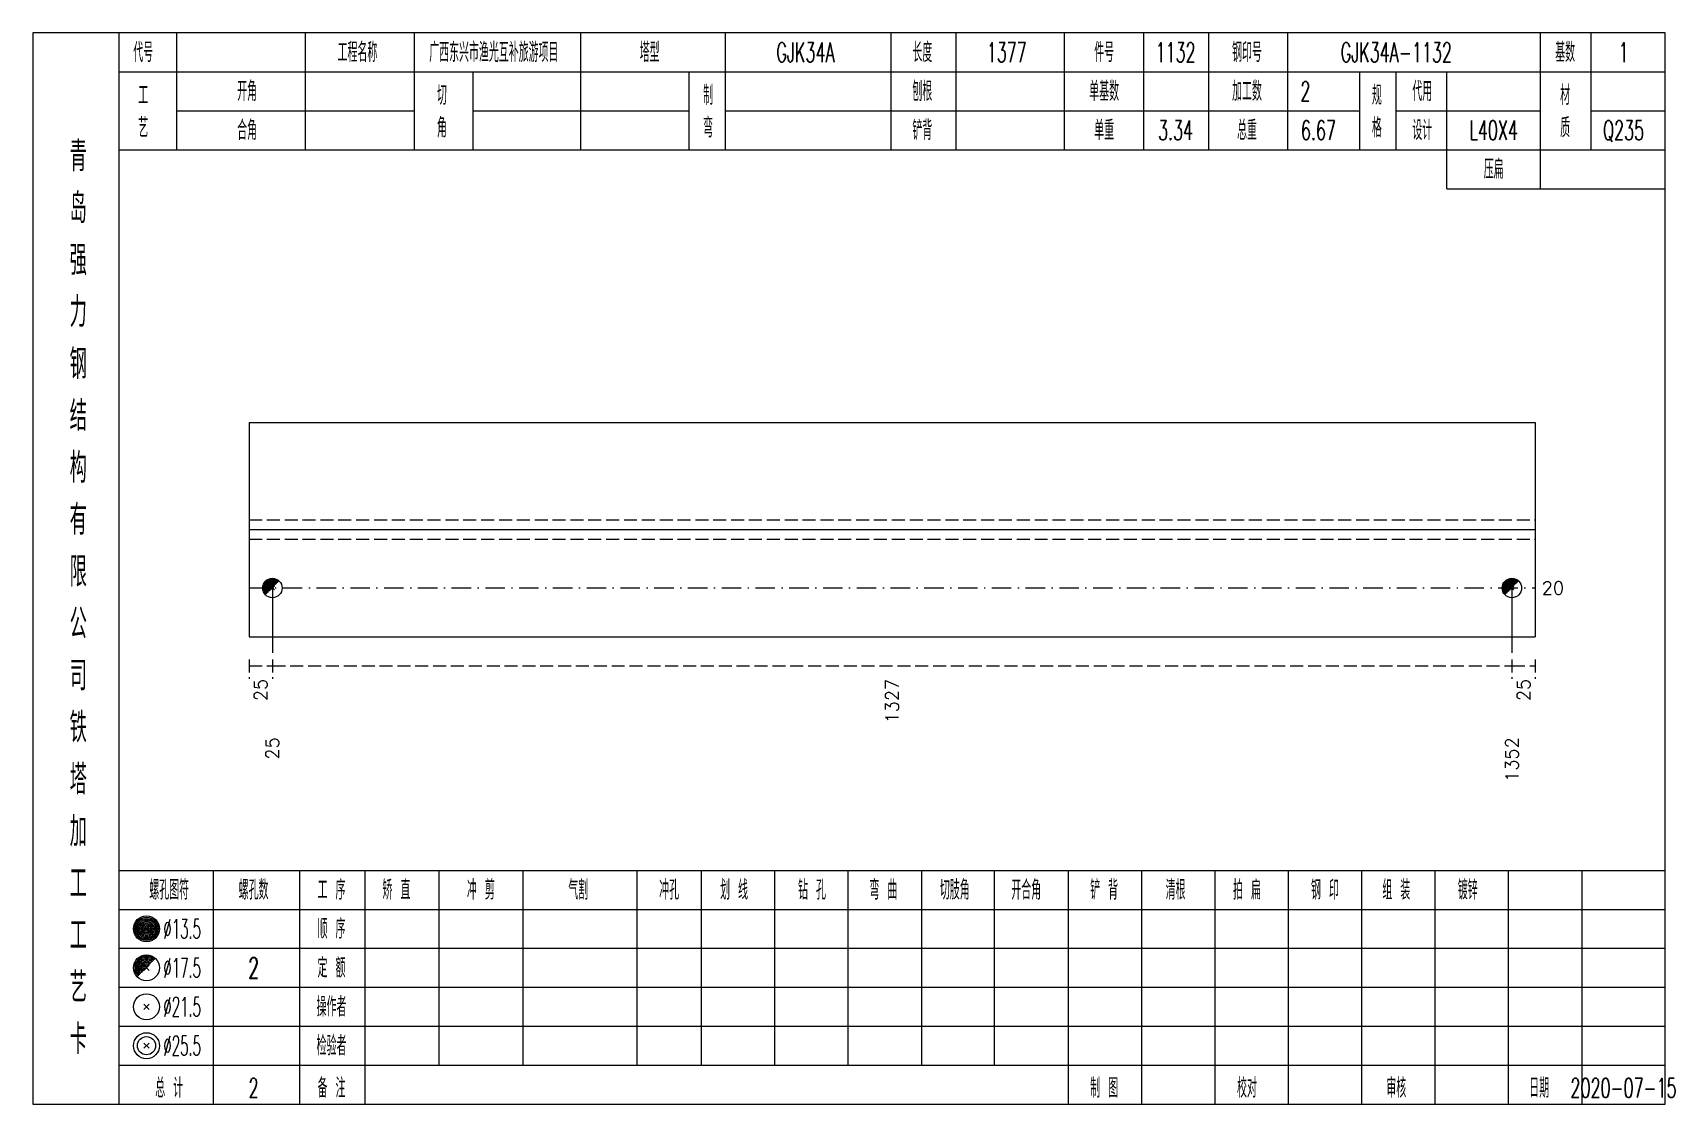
# Model space of a CAD drawing. Extents: x 0 to 2606, y -377 to 6479.
# Drawn here: x 784.2 to 1037.1, y 1400 to 1565 of the extents above; entities that cross this region are included whole.
import ezdxf
from ezdxf.enums import TextEntityAlignment as Align

# ---------------------------------------------------------------- set-up
doc = ezdxf.new("R2010")
doc.units = 0
doc.header["$MEASUREMENT"] = 0
doc.linetypes.add('一点画线', pattern=[5.2, 3, -1, 0.2, -1])
doc.linetypes.add('虚线', pattern=[2.75, 2, -0.75])
doc.layers.get('0').update_dxf_attribs({"linetype": 'CONTINUOUS', "lineweight": 25})
doc.layers.add('1', color=7, linetype='CONTINUOUS', lineweight=25)
doc.layers.add('4', color=7, linetype='CONTINUOUS', lineweight=25)
doc.styles.get("Standard").update_dxf_attribs({"font": 'simplex.shx', "width": 0.7, "height": 3, "bigfont": 'gbhzfs.shx'})

msp = doc.modelspace()

# ---------------------------------------------------------------- texts
at = {"color": 7, "linetype": 'Continuous', "lineweight": 13}
msp.add_text('20', height=2, dxfattribs=at).set_placement((1016.6, 1479.5), align=Align.MIDDLE_LEFT)
at = {"color": 8, "linetype": 'Continuous', "lineweight": 9}
for s, p in [('25', (819.3, 1465.5)), ('1327', (916.55, 1465.5)), ('25', (1013.8, 1465.5))]:
    msp.add_text(s, height=2, rotation=90, dxfattribs=at).set_placement(p, align=Align.MIDDLE_RIGHT)
at = {"layer": '1', "color": 7, "linetype": 'Continuous', "lineweight": 13}
for s, p in [('25', (821.1, 1456.5)), ('1352', (1012, 1456.5))]:
    msp.add_text(s, height=2, rotation=90, dxfattribs=at).set_placement(p, align=Align.MIDDLE_RIGHT)
at = {"layer": '4', "color": 1, "linetype": 'Continuous', "lineweight": 13}
for s, height, width, p in [('代号', 3, 0.6, (801.2, 1562)), ('工程名称', 3, 0.6, (834.2, 1562)), ('广西东兴市渔光互补旅游项目', 3, 0.6, (855.2, 1562)), ('塔型', 3, 0.6, (879.2, 1562)), ('GJK34A', 3, 0.6, (903.2, 1562)), ('长度', 3, 0.6, (921.2, 1562)), ('1377', 3, 0.6, (934.2, 1562)), ('件号', 3, 0.6, (949.2, 1562)), ('1132', 3, 0.6, (960.2, 1562)), ('钢印号', 3, 0.6, (971.2, 1562)), ('GJK34A-1132', 3, 0.6, (994.2, 1562)), ('基数', 3, 0.6, (1020.2, 1562)), ('1', 3, 0.6, (1029.2, 1562)), ('工', 3, 0.6, (801.2, 1555.4)), ('开角', 3, 0.6, (817.2, 1556)), ('切', 3, 0.6, (847.2, 1555.4)), ('制', 3, 0.6, (888.2, 1555.4)), ('刨根', 3, 0.6, (921.2, 1556)), ('单基数', 3, 0.6, (949.2, 1556)), ('加工数', 3, 0.6, (971.2, 1556)), ('2', 3, 0.6, (980.2, 1556)), ('规', 3, 0.6, (991.2, 1555.4)), ('代用', 3, 0.6, (998.2, 1556)), ('材', 3, 0.6, (1020.2, 1555.4)), ('艺', 3, 0.6, (801.2, 1550.4)), ('合角', 3, 0.6, (817.2, 1550)), ('角', 3, 0.6, (847.2, 1550.4)), ('弯', 3, 0.6, (888.2, 1550.4)), ('铲背', 3, 0.6, (921.2, 1550)), ('单重', 3, 0.6, (949.2, 1550)), ('3.34', 3, 0.6, (960.2, 1550)), ('总重', 3, 0.6, (971.2, 1550)), ('6.67', 3, 0.6, (982.2, 1550)), ('格', 3, 0.6, (991.2, 1550.4)), ('设计', 3, 0.6, (998.2, 1550)), ('L40X4', 3, 0.6, (1009.2, 1550)), ('质', 3, 0.6, (1020.2, 1550.4)), ('Q235', 3, 0.6, (1029.2, 1550)), ('青', 4.6, 0.8, (791.2, 1546)), ('压扁', 3, 0.6, (1009.2, 1544)), ('岛', 4.6, 0.8, (791.2, 1538)), ('强', 4.6, 0.8, (791.2, 1530)), ('力', 4.6, 0.8, (791.2, 1522)), ('钢', 4.6, 0.8, (791.2, 1514)), ('结', 4.6, 0.8, (791.2, 1506)), ('构', 4.6, 0.8, (791.2, 1498)), ('有', 4.6, 0.8, (791.2, 1490)), ('限', 4.6, 0.8, (791.2, 1482)), ('公', 4.6, 0.8, (791.2, 1474)), ('司', 4.6, 0.8, (791.2, 1466)), ('铁', 4.6, 0.8, (791.2, 1458)), ('塔', 4.6, 0.8, (791.2, 1450)), ('加', 4.6, 0.8, (791.2, 1442)), ('工', 4.6, 0.8, (791.2, 1434)), ('螺孔图符', 3, 0.6, (805.2, 1433)), ('螺孔数', 3, 0.6, (818.2, 1433)), ('工 序', 3, 0.6, (830.2, 1433)), ('矫 直', 3, 0.6, (840.2, 1433)), ('冲 剪', 3, 0.6, (853.2, 1433)), ('气割', 3, 0.6, (868.2, 1433)), ('冲孔', 3, 0.6, (882.2, 1433)), ('划 线', 3, 0.6, (892.2, 1433)), ('钻 孔', 3, 0.6, (904.2, 1433)), ('弯 曲', 3, 0.6, (915.2, 1433)), ('切肢角', 3, 0.6, (926.2, 1433)), ('开合角', 3, 0.6, (937.2, 1433)), ('铲 背', 3, 0.6, (949.2, 1433)), ('清根', 3, 0.6, (960.2, 1433)), ('拍 扁', 3, 0.6, (971.2, 1433)), ('钢 印', 3, 0.6, (983.2, 1433)), ('组 装', 3, 0.6, (994.2, 1433)), ('镀锌', 3, 0.6, (1005.2, 1433)), ('工', 4.6, 0.8, (791.2, 1426)), ('%%C13.5', 3, 0.5, (807.2, 1427)), ('顺 序', 3, 0.6, (830.2, 1427)), ('%%C17.5', 3, 0.5, (807.2, 1421)), ('2', 3.2, 0.6, (818.2, 1421)), ('定 额', 3, 0.6, (830.2, 1421)), ('艺', 4.6, 0.8, (791.2, 1418)), ('%%C21.5', 3, 0.5, (807.2, 1415)), ('操作者', 3, 0.6, (830.2, 1415)), ('卡', 4.6, 0.8, (791.2, 1410)), ('%%C25.5', 3, 0.5, (807.2, 1409)), ('检验者', 3, 0.6, (830.2, 1409)), ('总 计', 3, 0.6, (805.2, 1402.5)), ('2', 3, 0.6, (818.2, 1402.5)), ('备 注', 3, 0.6, (830.2, 1402.5)), ('制 图', 3, 0.6, (949.2, 1402.5)), ('校对', 3, 0.6, (971.2, 1402.5)), ('审核', 3, 0.6, (994.2, 1402.5)), ('日期', 3, 0.6, (1016.2, 1402.5)), ('2020-07-15', 3, 0.6, (1029.2, 1402.5))]:
    msp.add_text(s, height=height, dxfattribs=dict(at, width=width)).set_placement(p, align=Align.MIDDLE_CENTER)

# ---------------------------------------------------------------- linework, layer by layer
at = {"color": 7, "linetype": 'Continuous', "lineweight": 18}
for p, q in [((817.5, 1505), (817.5, 1472)), ((817.5, 1505), (1015.6, 1505)), ((1015.6, 1505), (1015.6, 1472)), ((817.5, 1488.5), (1015.6, 1488.5))]:
    msp.add_line(p, q, dxfattribs=at)
at = {"color": 1, "linetype": '虚线', "lineweight": 18}
for p, q in [((817.5, 1490), (1015.6, 1490)), ((817.5, 1487), (1015.6, 1487))]:
    msp.add_line(p, q, dxfattribs=at)
at = {"color": 3, "linetype": '一点画线', "lineweight": 13}
msp.add_line((817.5, 1479.5), (1015.6, 1479.5), dxfattribs=at)
at = {"color": 7, "linetype": 'Continuous', "lineweight": 13}
for p, q in [((821.1, 1479.5), (821.1, 1469.5)), ((1012, 1479.5), (1012, 1469.5))]:
    msp.add_line(p, q, dxfattribs=at)
at = {"color": 8, "linetype": '虚线', "lineweight": 9}
for p, q in [((817.5, 1468.5), (817.5, 1465.5)), ((817.5, 1467.5), (821.1, 1467.5)), ((821.1, 1468.5), (821.1, 1465.5)), ((821.1, 1468.5), (821.1, 1465.5)), ((821.1, 1467.5), (1012, 1467.5)), ((1012, 1468.5), (1012, 1465.5)), ((1012, 1468.5), (1012, 1465.5)), ((1012, 1467.5), (1015.6, 1467.5)), ((1015.6, 1468.5), (1015.6, 1465.5))]:
    msp.add_line(p, q, dxfattribs=at)
at = {"layer": '1', "color": 7, "linetype": 'Continuous', "lineweight": 0}
for p, q in [((820.8, 1479.2), (821.4, 1479.8)), ((820.8, 1479.8), (821.4, 1479.2)), ((1011.7, 1479.2), (1012.3, 1479.8)), ((1011.7, 1479.8), (1012.3, 1479.2))]:
    msp.add_line(p, q, dxfattribs=at)
at = {"layer": '1', "color": 7, "linetype": 'Continuous', "lineweight": 18}
msp.add_line((817.5, 1472), (1015.6, 1472), dxfattribs=at)
at = {"layer": '1', "color": 7, "linetype": 'Continuous', "lineweight": 13}
for centre in [(821.1, 1479.5), (1012, 1479.5)]:
    msp.add_circle(centre, 1.5, dxfattribs=at)
for centre, radius in [((821.1, 1479.5), 1.35), ((821.1, 1479.5), 1.2), ((821.1, 1479.5), 1.05), ((821.1, 1479.5), 0.9), ((821.1, 1479.5), 0.75), ((821.1, 1479.5), 0.6), ((821.1, 1479.5), 0.45), ((821.1, 1479.5), 0.3), ((1012, 1479.5), 1.35), ((1012, 1479.5), 1.2), ((1012, 1479.5), 1.05), ((1012, 1479.5), 0.9), ((1012, 1479.5), 0.75), ((1012, 1479.5), 0.6), ((1012, 1479.5), 0.45), ((1012, 1479.5), 0.3), ((821.1, 1479.5), 0.15), ((1012, 1479.5), 0.15)]:
    msp.add_arc(centre, radius, 45, 225, dxfattribs=at)
at = {"layer": '4', "color": 1, "linetype": 'Continuous', "lineweight": 18}
for p, q in [((797.5, 1400), (797.5, 1565)), ((806.4, 1547), (806.4, 1565)), ((826.2, 1547), (826.2, 1565)), ((843, 1547), (843, 1565)), ((868.6, 1547), (868.6, 1565)), ((890.9, 1547), (890.9, 1565)), ((916.4, 1547), (916.4, 1565)), ((926.4, 1547), (926.4, 1565)), ((943.1, 1547), (943.1, 1565)), ((955.3, 1547), (955.3, 1565)), ((965.3, 1547), (965.3, 1565)), ((977.5, 1547), (977.5, 1565)), ((1016.4, 1541), (1016.4, 1565)), ((1024.2, 1547), (1024.2, 1565)), ((797.5, 1559), (1035.6, 1559)), ((852, 1547), (852, 1559)), ((885.3, 1547), (885.3, 1559)), ((988.6, 1547), (988.6, 1559)), ((994.2, 1547), (994.2, 1559)), ((1002, 1541), (1002, 1559)), ((806.4, 1553), (843, 1553)), ((852, 1553), (885.3, 1553)), ((890.9, 1553), (988.6, 1553)), ((994.2, 1553), (1016.4, 1553)), ((1024.2, 1553), (1035.6, 1553)), ((797.5, 1547), (1035.6, 1547)), ((1002, 1541), (1035.6, 1541)), ((797.5, 1436), (1035.6, 1436)), ((812, 1400), (812, 1436)), ((825.3, 1400), (825.3, 1436)), ((835.4, 1400), (835.4, 1436)), ((846.8, 1406), (846.8, 1436)), ((859.7, 1406), (859.7, 1436)), ((877.3, 1406), (877.3, 1436)), ((887.2, 1406), (887.2, 1436)), ((898.5, 1406), (898.5, 1436)), ((909.8, 1406), (909.8, 1436)), ((921.1, 1406), (921.1, 1436)), ((932.3, 1406), (932.3, 1436)), ((943.7, 1406), (943.7, 1436)), ((955, 1406), (955, 1436)), ((966.3, 1406), (966.3, 1436)), ((977.6, 1406), (977.6, 1436)), ((988.9, 1406), (988.9, 1436)), ((1000.2, 1406), (1000.2, 1436)), ((1011.5, 1406), (1011.5, 1436)), ((1022.8, 1406), (1022.8, 1436)), ((797.5, 1430), (1035.6, 1430)), ((797.5, 1424), (1035.6, 1424)), ((797.5, 1418), (1035.6, 1418)), ((797.5, 1412), (1035.6, 1412)), ((797.5, 1406), (1035.6, 1406)), ((943.7, 1400), (943.7, 1406)), ((955, 1400), (955, 1406)), ((966.3, 1400), (966.3, 1406)), ((977.6, 1400), (977.6, 1406)), ((988.9, 1400), (988.9, 1406)), ((1000.2, 1400), (1000.2, 1406)), ((1011.5, 1400), (1011.5, 1406)), ((1022.8, 1400), (1022.8, 1406))]:
    msp.add_line(p, q, dxfattribs=at)
at = {"layer": '4', "color": 7, "linetype": 'Continuous', "lineweight": 13}
for p, q in [((801.5, 1426.8), (801.9, 1427.2)), ((801.9, 1426.8), (801.5, 1427.2)), ((801.3, 1414.6), (802.1, 1415.4)), ((802.1, 1414.6), (801.3, 1415.4)), ((801.3, 1408.6), (802.1, 1409.4)), ((802.1, 1408.6), (801.3, 1409.4))]:
    msp.add_line(p, q, dxfattribs=at)
at = {"layer": '4', "color": 7, "linetype": 'Continuous', "lineweight": 0}
for p, q in [((801.3, 1420.6), (802.1, 1421.4)), ((801.3, 1421.4), (802.1, 1420.6))]:
    msp.add_line(p, q, dxfattribs=at)
at = {"layer": '4', "color": 1, "linetype": 'Continuous', "lineweight": 18}
msp.add_lwpolyline([(784.2, 1565), (784.2, 1400), (1035.6, 1400), (1035.6, 1565)], close=True, dxfattribs=at)
at = {"layer": '4', "color": 7, "linetype": 'Continuous', "lineweight": 13}
for centre, radius in [((801.7, 1427), 2), ((801.7, 1427), 1.8), ((801.7, 1427), 1.6), ((801.7, 1427), 1.4), ((801.7, 1427), 1.2), ((801.7, 1427), 1), ((801.7, 1427), 0.8), ((801.7, 1427), 0.6), ((801.7, 1427), 0.4), ((801.7, 1427), 0.2), ((801.7, 1421), 2), ((801.7, 1415), 2), ((801.7, 1409), 2), ((801.7, 1409), 1.4)]:
    msp.add_circle(centre, radius, dxfattribs=at)
for radius in [1.8, 1.6, 1.4, 1.2, 1, 0.8, 0.6, 0.4, 0.2]:
    msp.add_arc((801.7, 1421), radius, 45, 225, dxfattribs=at)

msp.set_redraw_order([(e.dxf.handle, doc.entitydb.next_handle()) for e in msp.query("TEXT MTEXT ATTDEF DIMENSION ARC_DIMENSION")])  # texts and dimensions are drawn at this point

doc.saveas('drawing.dxf')
